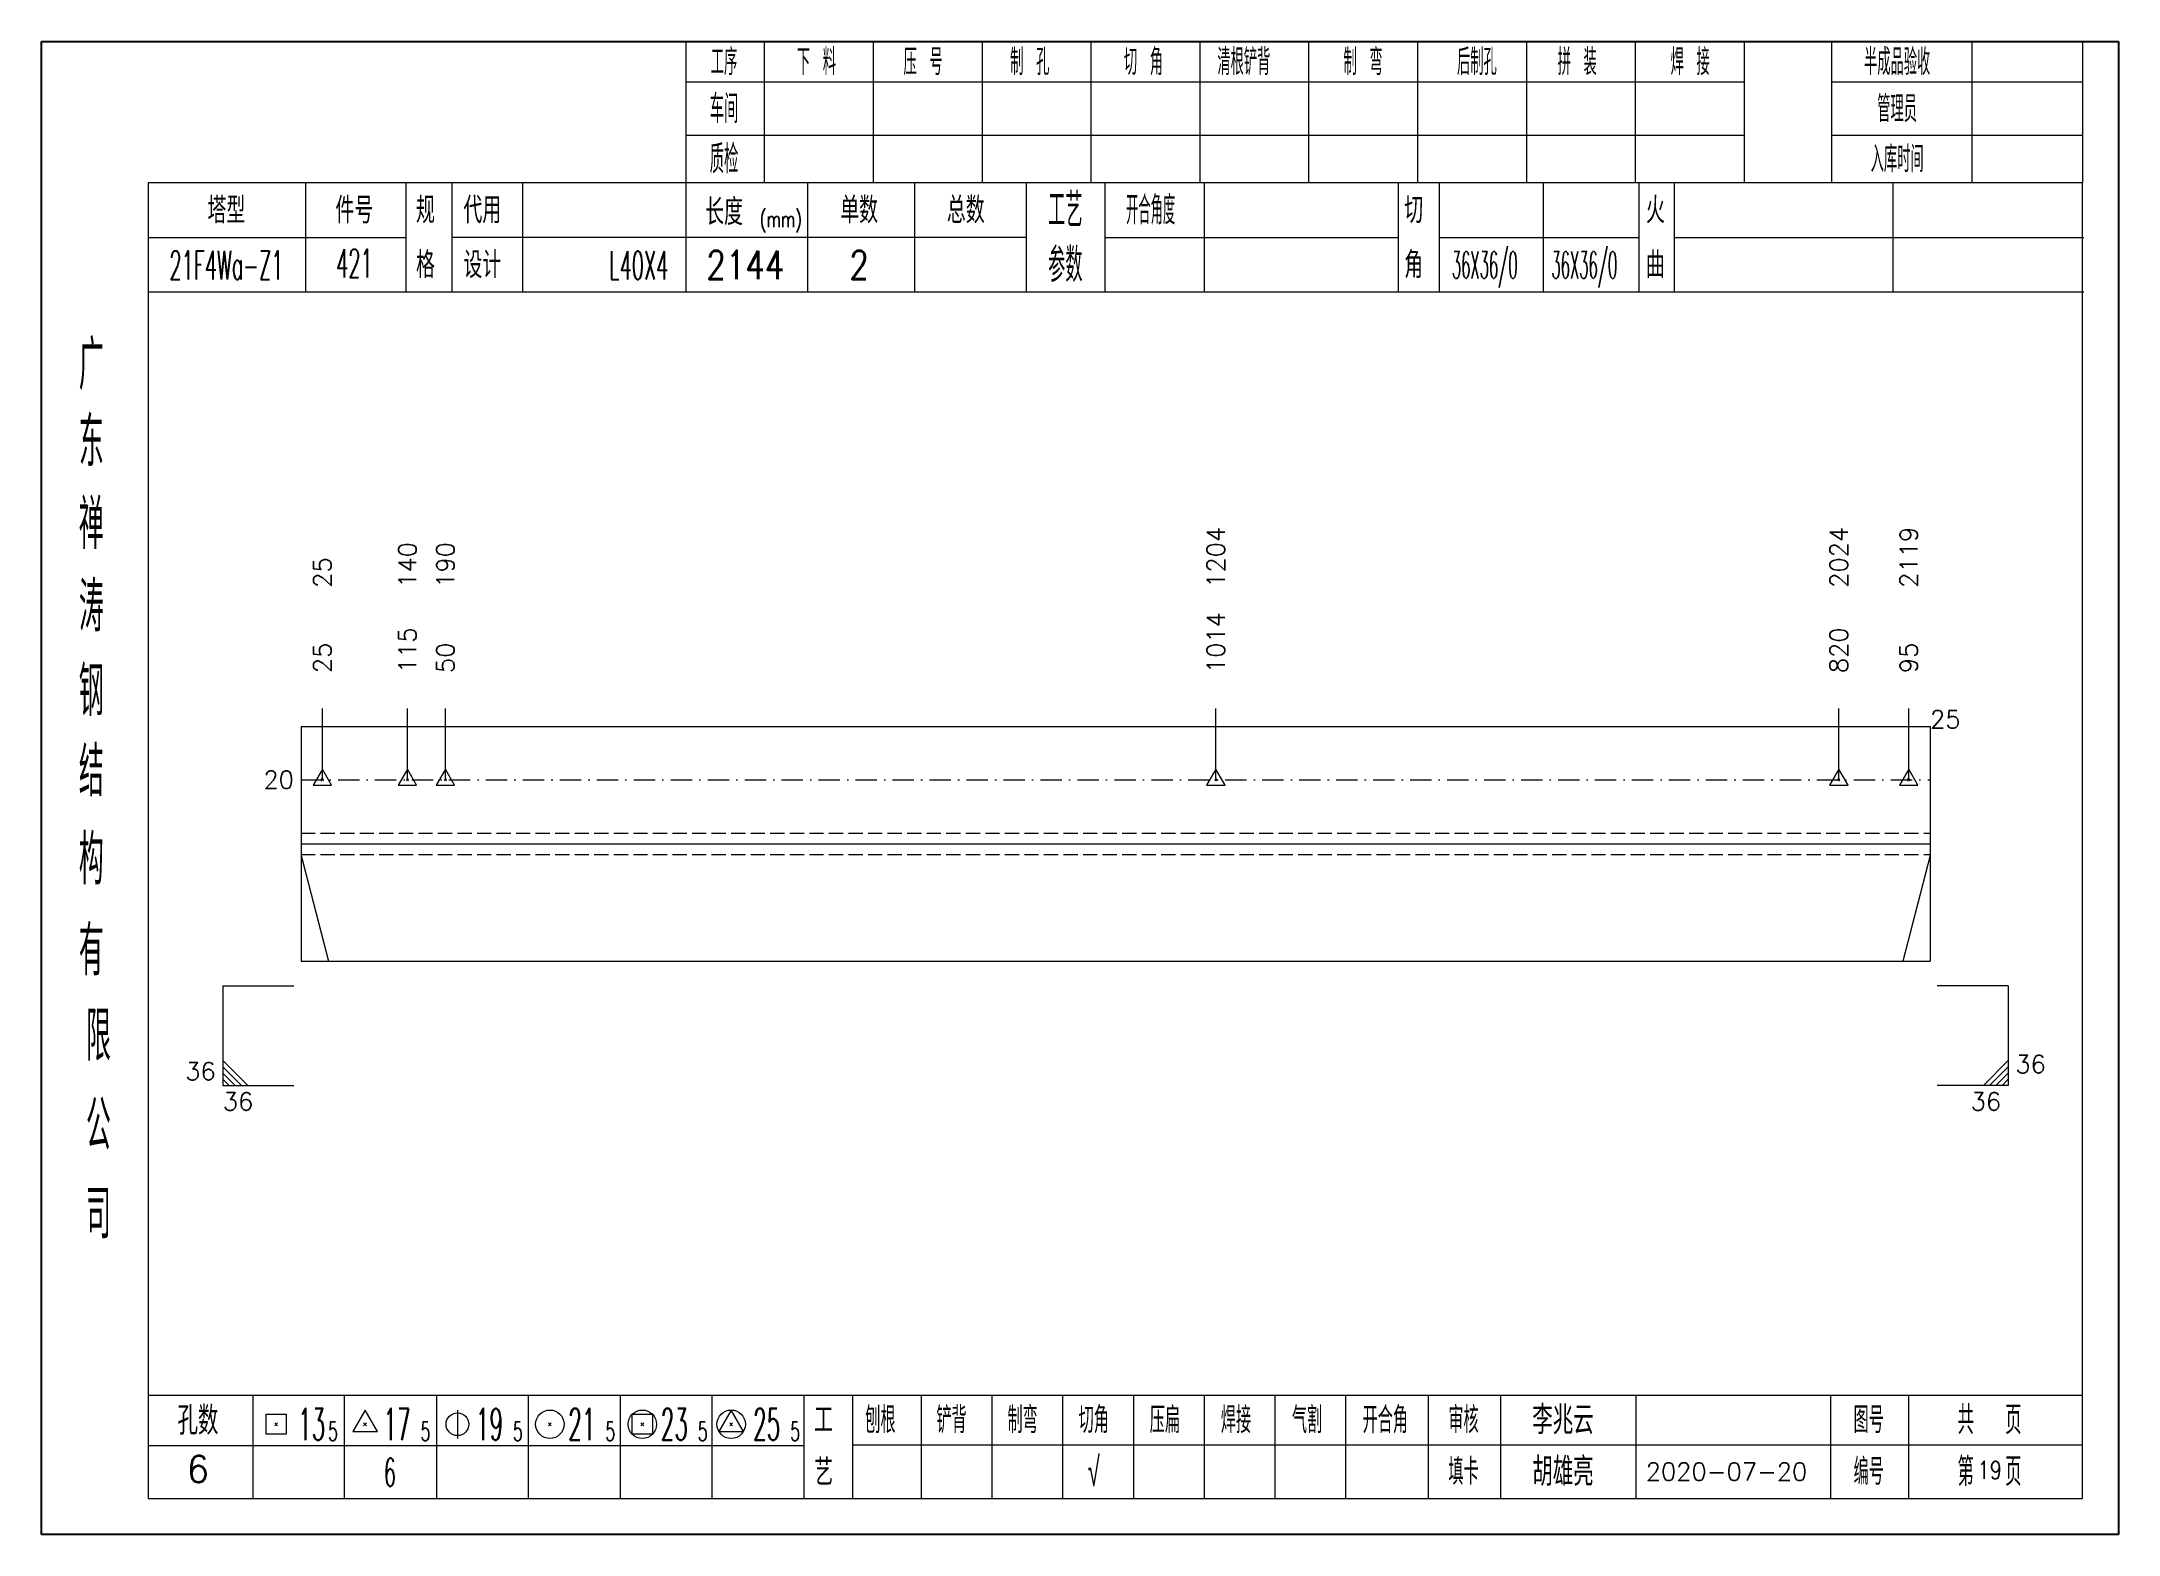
# Model space of a CAD drawing. Extents: x 1310 to 15542, y -76 to 8381.
# Drawn here: x 7134.8 to 7426.9, y 3663.8 to 3873.7 of the extents above; entities that cross this region are included whole.
import ezdxf
from ezdxf.enums import TextEntityAlignment as Align

# ---------------------------------------------------------------- set-up
doc = ezdxf.new("R2010")
doc.units = 0
doc.header["$MEASUREMENT"] = 0
doc.linetypes.add('一点画线', pattern=[5.2, 3, -1, 0.2, -1])
doc.linetypes.add('虚线', pattern=[2.75, 2, -0.75])
doc.layers.get('0').update_dxf_attribs({"linetype": 'CONTINUOUS', "lineweight": 25})
for name, color, linetype, lineweight in [('1', 7, 'CONTINUOUS', 25), ('4', 7, 'CONTINUOUS', 25), ('5', 7, 'CONTINUOUS', 25)]:
    doc.layers.add(name, color=color, linetype=linetype, lineweight=lineweight)
doc.styles.get("Standard").update_dxf_attribs({"font": 'simplex.shx', "width": 0.7, "height": 3, "bigfont": 'gbhzfs.shx'})

msp = doc.modelspace()

# ---------------------------------------------------------------- texts
at = {"color": 7, "linetype": 'Continuous', "lineweight": 13}
for s, p in [('1204', (7299.934, 3796.914)), ('2024', (7387.567, 3796.914)), ('2119', (7397.392, 3796.914)), ('25', (7174.262, 3796.914)), ('140', (7186.224, 3796.914)), ('190', (7191.567, 3796.914))]:
    msp.add_text(s, height=2.5, rotation=90, dxfattribs=at).set_placement(p, align=Align.MIDDLE_LEFT)
at = {"color": 8, "linetype": 'Continuous', "lineweight": 9}
for s, p in [('1014', (7299.934, 3784.914)), ('115', (7186.224, 3784.914)), ('820', (7387.567, 3784.914)), ('25', (7174.262, 3784.914)), ('50', (7191.567, 3784.914)), ('95', (7397.392, 3784.914))]:
    msp.add_text(s, height=2.5, rotation=90, dxfattribs=at).set_placement(p, align=Align.MIDDLE_LEFT)
at = {"color": 7, "linetype": 'Continuous', "lineweight": 13}
msp.add_text('25', height=2.5, dxfattribs=at).set_placement((7400.392, 3778.414), align=Align.MIDDLE_LEFT)
msp.add_text('20', height=2.5, dxfattribs=at).set_placement((7170.262, 3769.914), align=Align.MIDDLE_RIGHT)
msp.add_text('36', height=2.5, dxfattribs=at).set_placement((7412.392, 3727.914), align=Align.BOTTOM_LEFT)
msp.add_text('36', height=2.5, dxfattribs=at).set_placement((7159.262, 3726.914), align=Align.BOTTOM_RIGHT)
msp.add_text('36', height=2.5, dxfattribs=at).set_placement((7160.262, 3725.914), align=Align.TOP_LEFT)
msp.add_text('36', height=2.5, dxfattribs=at).set_placement((7410.392, 3725.914), align=Align.TOP_RIGHT)
at = {"layer": '4', "color": 1, "linetype": 'Continuous', "lineweight": 25}
for s, height, width, p in [('工序', 3.7, 0.7, (7230.762, 3870.871)), ('下 料', 3.7, 0.7, (7243.762, 3870.871)), ('压 号', 3.7, 0.7, (7258.762, 3870.871)), ('制 孔', 3.7, 0.7, (7273.762, 3870.871)), ('切 角', 3.7, 0.7, (7289.762, 3870.871)), ('清根铲背 ', 3.7, 0.7, (7304.762, 3870.871)), (' 制 弯', 3.7, 0.7, (7319.762, 3870.871)), (' 后制孔', 3.7, 0.7, (7335.762, 3870.871)), ('拼 装', 3.7, 0.7, (7350.762, 3870.871)), (' 焊 接', 3.7, 0.7, (7365.762, 3870.871)), ('半成品验收', 3.7, 0.7, (7395.762, 3870.871)), ('车间', 4, 0.7, (7230.762, 3864.271)), ('管理员', 3.7, 0.7, (7395.762, 3864.271)), ('质检', 4, 0.7, (7230.762, 3857.211)), ('入库时间', 3.7, 0.7, (7395.762, 3857.211)), ('(mm)', 2.24, 0.7, (7238.762, 3848.771)), ('工艺', 4.8, 0.7, (7278.762, 3850.031)), ('开合角度', 4, 0.6, (7290.762, 3850.031)), ('421', 4, 0.5, (7178.762, 3842.541)), ('参数', 4.8, 0.7, (7278.762, 3842.321)), ('36X36/0', 3.8, 0.4, (7337.762, 3842.321)), ('36X36/0', 3.8, 0.4, (7351.762, 3842.321)), ('21F4Wa-Z1', 4, 0.5, (7160.762, 3842.291)), ('L40X4', 4, 0.5, (7218.762, 3842.271)), ('2144', 4, 0.8, (7233.762, 3842.321)), ('2', 4, 0.8, (7249.762, 3842.321)), ('广', 6.96, 0.7, (7141.762, 3828.241)), ('东', 6.96, 0.7, (7141.762, 3817.451)), ('禅', 6.96, 0.7, (7141.762, 3805.861)), ('涛', 6.96, 0.7, (7141.762, 3794.261)), ('钢', 6.96, 0.7, (7141.762, 3782.371)), ('结', 6.96, 0.7, (7141.762, 3771.061)), ('构', 6.96, 0.7, (7141.762, 3758.681)), ('有', 6.96, 0.7, (7141.762, 3745.871)), ('限', 6.96, 0.7, (7142.762, 3733.871)), ('公', 6.96, 0.7, (7142.762, 3721.331)), ('司', 6.96, 0.7, (7142.762, 3708.851)), ('13', 4.47, 0.5, (7172.762, 3679.271)), ('17', 4.47, 0.5, (7184.762, 3679.271)), ('19', 4.47, 0.5, (7197.762, 3679.271)), ('21', 4.47, 0.5, (7210.762, 3679.271)), ('23', 4.47, 0.5, (7223.762, 3679.271)), ('25', 4.47, 0.5, (7236.762, 3679.271)), ('刨根', 3.7, 0.8, (7252.762, 3679.871)), ('铲背', 3.7, 0.8, (7262.762, 3679.871)), ('制弯', 3.7, 0.8, (7272.762, 3679.871)), ('切角', 3.7, 0.8, (7282.762, 3679.871)), ('压扁', 3.7, 0.8, (7292.762, 3679.871)), ('焊接', 3.7, 0.8, (7302.762, 3679.871)), ('气割', 3.7, 0.8, (7312.762, 3679.871)), ('开合角', 3.7, 0.8, (7323.762, 3679.871)), ('审核', 3.7, 0.8, (7334.762, 3679.871)), ('图号', 3.7, 0.8, (7391.762, 3679.871)), ('共  页', 4, 0.8, (7408.762, 3679.871)), ('5', 2.68, 0.6, (7175.762, 3678.271)), ('5', 2.68, 0.6, (7188.762, 3678.271)), ('5', 2.68, 0.6, (7201.762, 3678.271)), ('5', 2.68, 0.6, (7214.762, 3678.271)), ('5', 2.68, 0.6, (7227.762, 3678.271)), ('5', 2.68, 0.6, (7240.762, 3678.271)), ('√', 4, 0.6, (7282.762, 3672.601)), ('第  页', 4, 0.8, (7408.762, 3672.601)), ('6', 4, 0.5, (7183.762, 3672.521)), ('填卡', 3.7, 0.8, (7334.762, 3672.601)), ('编号', 3.7, 0.8, (7391.762, 3672.601))]:
    msp.add_text(s, height=height, dxfattribs=dict(at, width=width)).set_placement(p, align=Align.MIDDLE_CENTER)
for s, height, p in [('塔型', 3.7, (7160.762, 3850.001)), ('件号', 3.7, (7178.762, 3850.001)), ('规', 3.7, (7188.762, 3850.031)), ('代用', 3.7, (7196.762, 3850.031)), ('长度', 3.7, (7230.762, 3849.771)), ('单数', 3.7, (7249.762, 3850.031)), ('总数', 3.7, (7264.762, 3850.031)), ('切', 3.7, (7327.762, 3850.031)), ('火', 3.7, (7361.762, 3850.031)), ('格', 3.7, (7188.762, 3842.321)), ('设计', 3.7, (7196.762, 3842.321)), ('角', 3.7, (7327.762, 3842.321)), ('曲', 3.7, (7361.762, 3842.321)), ('孔数', 4, (7156.762, 3679.791)), ('工', 3.7, (7244.762, 3679.871)), ('李兆云', 4, (7348.762, 3679.871)), ('胡雄亮', 4, (7348.762, 3672.601)), ('6', 3.7, (7156.762, 3672.961)), ('艺', 3.7, (7244.762, 3672.521)), ('2020-07-20', 2.5, (7371.762, 3672.601))]:
    msp.add_text(s, height=height, dxfattribs=at).set_placement(p, align=Align.MIDDLE_CENTER)
at = {"layer": '4', "color": 6, "linetype": 'Continuous', "lineweight": 25, "width": 0.8}
msp.add_text('19', height=2.5, dxfattribs=at).set_placement((7408.787, 3672.829), align=Align.MIDDLE_CENTER)

# ---------------------------------------------------------------- blocks, each defined once
blk = doc.blocks.new('孔17.5')
at = {"layer": '5', "color": 7, "linetype": 'Continuous', "lineweight": 13}
for p, q in [((0, 1), (-0.866, -0.5)), ((-0.1, -0.1), (0.1, 0.1)), ((0.1, -0.1), (-0.1, 0.1)), ((0.866, -0.5), (0, 1)), ((-0.866, -0.5), (0.866, -0.5))]:
    blk.add_line(p, q, dxfattribs=at)
blk = doc.blocks.new('CTJGK')
at = {"color": 6, "linetype": 'Continuous'}
for p, q in [((0, 209.97), (292.13, 209.97)), ((0, 0), (0, 209.97)), ((292.13, 209.97), (292.13, 0)), ((292.13, 0), (0, 0))]:
    blk.add_line(p, q, dxfattribs=at)

# ---------------------------------------------------------------- linework, layer by layer
at = {"color": 7, "linetype": 'Continuous', "lineweight": 18}
for p, q in [((7171.262, 3777.414), (7171.262, 3744.414)), ((7171.262, 3777.414), (7400.392, 3777.414)), ((7400.392, 3777.414), (7400.392, 3744.414)), ((7171.262, 3760.914), (7400.392, 3760.914))]:
    msp.add_line(p, q, dxfattribs=at)
at = {"color": 7, "linetype": 'Continuous', "lineweight": 13}
for p, q in [((7174.262, 3769.914), (7174.262, 3779.914)), ((7186.224, 3769.914), (7186.224, 3779.914)), ((7191.567, 3769.914), (7191.567, 3779.914)), ((7299.934, 3769.914), (7299.934, 3779.914)), ((7387.567, 3769.914), (7387.567, 3779.914)), ((7397.392, 3769.914), (7397.392, 3779.914)), ((7171.262, 3759.264), (7175.109, 3744.414)), ((7400.392, 3759.264), (7396.544, 3744.414)), ((7160.262, 3740.914), (7170.262, 3740.914)), ((7160.262, 3740.914), (7160.262, 3726.914)), ((7411.392, 3740.914), (7401.392, 3740.914)), ((7411.392, 3740.914), (7411.392, 3726.914)), ((7163.762, 3726.914), (7160.262, 3730.414)), ((7162.887, 3726.914), (7160.262, 3729.539)), ((7162.012, 3726.914), (7160.262, 3728.664)), ((7161.137, 3726.914), (7160.262, 3727.789)), ((7407.892, 3726.914), (7411.392, 3730.414)), ((7408.767, 3726.914), (7411.392, 3729.539)), ((7409.642, 3726.914), (7411.392, 3728.664)), ((7410.517, 3726.914), (7411.392, 3727.789)), ((7160.262, 3726.914), (7170.262, 3726.914)), ((7411.392, 3726.914), (7401.392, 3726.914))]:
    msp.add_line(p, q, dxfattribs=at)
at = {"color": 3, "linetype": '一点画线', "lineweight": 13}
msp.add_line((7171.262, 3769.914), (7400.392, 3769.914), dxfattribs=at)
at = {"color": 1, "linetype": '虚线', "lineweight": 18}
for p, q in [((7171.262, 3762.414), (7400.392, 3762.414)), ((7171.262, 3759.414), (7400.392, 3759.414))]:
    msp.add_line(p, q, dxfattribs=at)
at = {"layer": '1', "color": 7, "linetype": 'Continuous', "lineweight": 18}
msp.add_line((7171.262, 3744.414), (7400.392, 3744.414), dxfattribs=at)
at = {"layer": '4', "color": 1, "linetype": 'Continuous', "lineweight": 18}
for p, q in [((7134.762, 3873.741), (7134.762, 3663.771)), ((7426.892, 3873.741), (7134.762, 3873.741)), ((7225.392, 3873.741), (7225.392, 3853.901)), ((7236.422, 3873.741), (7236.422, 3853.881)), ((7251.732, 3873.741), (7251.732, 3853.881)), ((7267.052, 3873.741), (7267.052, 3853.881)), ((7282.362, 3873.741), (7282.362, 3853.881)), ((7297.672, 3873.741), (7297.672, 3853.881)), ((7312.982, 3873.741), (7312.982, 3853.881)), ((7328.302, 3873.741), (7328.302, 3853.881)), ((7343.612, 3873.741), (7343.612, 3853.881)), ((7358.922, 3873.741), (7358.922, 3853.881)), ((7374.232, 3873.741), (7374.232, 3853.901)), ((7374.232, 3873.741), (7374.232, 3853.881)), ((7386.512, 3873.741), (7386.512, 3853.881)), ((7406.262, 3873.741), (7406.262, 3853.881)), ((7421.842, 3873.741), (7421.842, 3853.881)), ((7426.892, 3843.941), (7426.892, 3873.741)), ((7374.232, 3868.011), (7225.392, 3868.011)), ((7421.842, 3868.011), (7386.512, 3868.011)), ((7374.232, 3860.531), (7225.392, 3860.531)), ((7421.842, 3860.531), (7386.512, 3860.531)), ((7149.772, 3853.881), (7149.772, 3668.821)), ((7421.842, 3853.881), (7149.772, 3853.881)), ((7171.892, 3853.891), (7171.892, 3838.471)), ((7186.042, 3838.471), (7186.042, 3853.881)), ((7192.542, 3838.471), (7192.542, 3853.881)), ((7202.412, 3853.881), (7202.412, 3838.471)), ((7225.392, 3853.901), (7225.392, 3838.471)), ((7242.512, 3853.881), (7242.512, 3838.471)), ((7257.562, 3853.881), (7257.562, 3838.471)), ((7273.262, 3853.881), (7273.262, 3838.471)), ((7284.322, 3853.881), (7284.322, 3838.471)), ((7298.272, 3853.881), (7298.272, 3838.471)), ((7325.572, 3853.881), (7325.572, 3838.471)), ((7331.332, 3853.881), (7331.332, 3838.471)), ((7345.952, 3853.881), (7345.952, 3838.471)), ((7359.412, 3853.881), (7359.412, 3838.471)), ((7364.402, 3853.881), (7364.402, 3838.471)), ((7395.142, 3853.881), (7395.142, 3838.471)), ((7421.842, 3668.821), (7421.842, 3853.881)), ((7186.042, 3846.121), (7149.772, 3846.121)), ((7273.262, 3846.171), (7192.542, 3846.171)), ((7284.322, 3846.171), (7325.572, 3846.171)), ((7331.332, 3846.171), (7359.412, 3846.171)), ((7364.402, 3846.171), (7422.022, 3846.171)), ((7426.892, 3663.771), (7426.892, 3843.941)), ((7422.022, 3838.471), (7149.772, 3838.471)), ((7149.772, 3683.351), (7421.842, 3683.351)), ((7164.462, 3683.351), (7164.462, 3668.821)), ((7177.392, 3668.821), (7177.392, 3683.351)), ((7190.322, 3683.351), (7190.322, 3668.821)), ((7203.242, 3668.821), (7203.242, 3683.351)), ((7216.172, 3683.351), (7216.172, 3668.821)), ((7229.102, 3668.821), (7229.102, 3683.351)), ((7242.022, 3668.821), (7242.022, 3683.351)), ((7248.892, 3668.821), (7248.892, 3683.351)), ((7258.552, 3668.821), (7258.552, 3683.351)), ((7268.492, 3668.821), (7268.492, 3683.351)), ((7278.432, 3668.821), (7278.432, 3683.351)), ((7288.382, 3668.821), (7288.382, 3683.351)), ((7298.322, 3668.821), (7298.322, 3683.351)), ((7308.262, 3668.821), (7308.262, 3683.351)), ((7318.212, 3668.821), (7318.212, 3683.351)), ((7329.852, 3668.821), (7329.852, 3683.351)), ((7340.002, 3668.821), (7340.002, 3683.351)), ((7359.062, 3668.821), (7359.062, 3683.351)), ((7386.442, 3668.821), (7386.442, 3683.351)), ((7397.402, 3668.821), (7397.402, 3683.351)), ((7242.022, 3676.221), (7149.772, 3676.221)), ((7248.852, 3676.381), (7421.842, 3676.381)), ((7149.772, 3668.821), (7421.842, 3668.821)), ((7134.762, 3663.771), (7426.892, 3663.771))]:
    msp.add_line(p, q, dxfattribs=at)
at = {"layer": '4', "color": 7, "linetype": 'Continuous', "lineweight": 13}
for p, q in [((7180.262, 3681.271), (7178.53, 3678.271)), ((7181.994, 3678.271), (7180.262, 3681.271)), ((7193.262, 3681.271), (7193.262, 3677.271)), ((7231.762, 3681.271), (7230.03, 3678.271)), ((7233.494, 3678.271), (7231.762, 3681.271)), ((7166.348, 3677.857), (7166.348, 3680.685)), ((7166.348, 3680.685), (7169.176, 3680.685)), ((7167.562, 3679.071), (7167.962, 3679.471)), ((7167.962, 3679.071), (7167.562, 3679.471)), ((7169.176, 3680.685), (7169.176, 3677.857)), ((7178.53, 3678.271), (7181.994, 3678.271)), ((7180.062, 3679.071), (7180.462, 3679.471)), ((7180.462, 3679.071), (7180.062, 3679.471)), ((7206.062, 3679.071), (7206.462, 3679.471)), ((7206.462, 3679.071), (7206.062, 3679.471)), ((7217.848, 3677.857), (7217.848, 3680.685)), ((7217.848, 3680.685), (7220.676, 3680.685)), ((7219.062, 3679.071), (7219.462, 3679.471)), ((7219.462, 3679.071), (7219.062, 3679.471)), ((7220.676, 3680.685), (7220.676, 3677.857)), ((7230.03, 3678.271), (7233.494, 3678.271)), ((7231.562, 3679.071), (7231.962, 3679.471)), ((7231.962, 3679.071), (7231.562, 3679.471)), ((7169.176, 3677.857), (7166.348, 3677.857)), ((7220.676, 3677.857), (7217.848, 3677.857))]:
    msp.add_line(p, q, dxfattribs=at)
for centre, radius in [((7193.262, 3679.271), 1.6), ((7206.262, 3679.271), 2), ((7219.262, 3679.271), 2), ((7231.762, 3679.271), 2)]:
    msp.add_circle(centre, radius, dxfattribs=at)

# ---------------------------------------------------------------- block references
at = {"color": 0, "linetype": 'Continuous'}
msp.add_blockref('CTJGK', (7134.762, 3663.771), dxfattribs=at)
at = {"color": 8, "linetype": 'Continuous', "lineweight": 9, "xscale": 1.5, "yscale": 1.5, "zscale": 1.5}
for p in [(7174.262, 3769.914), (7186.224, 3769.914), (7191.567, 3769.914), (7299.934, 3769.914), (7387.567, 3769.914), (7397.392, 3769.914)]:
    msp.add_blockref('孔17.5', p, dxfattribs=at)

msp.set_redraw_order([(e.dxf.handle, doc.entitydb.next_handle()) for e in msp.query("TEXT MTEXT ATTDEF DIMENSION ARC_DIMENSION")])  # texts and dimensions are drawn at this point

doc.saveas('drawing.dxf')
